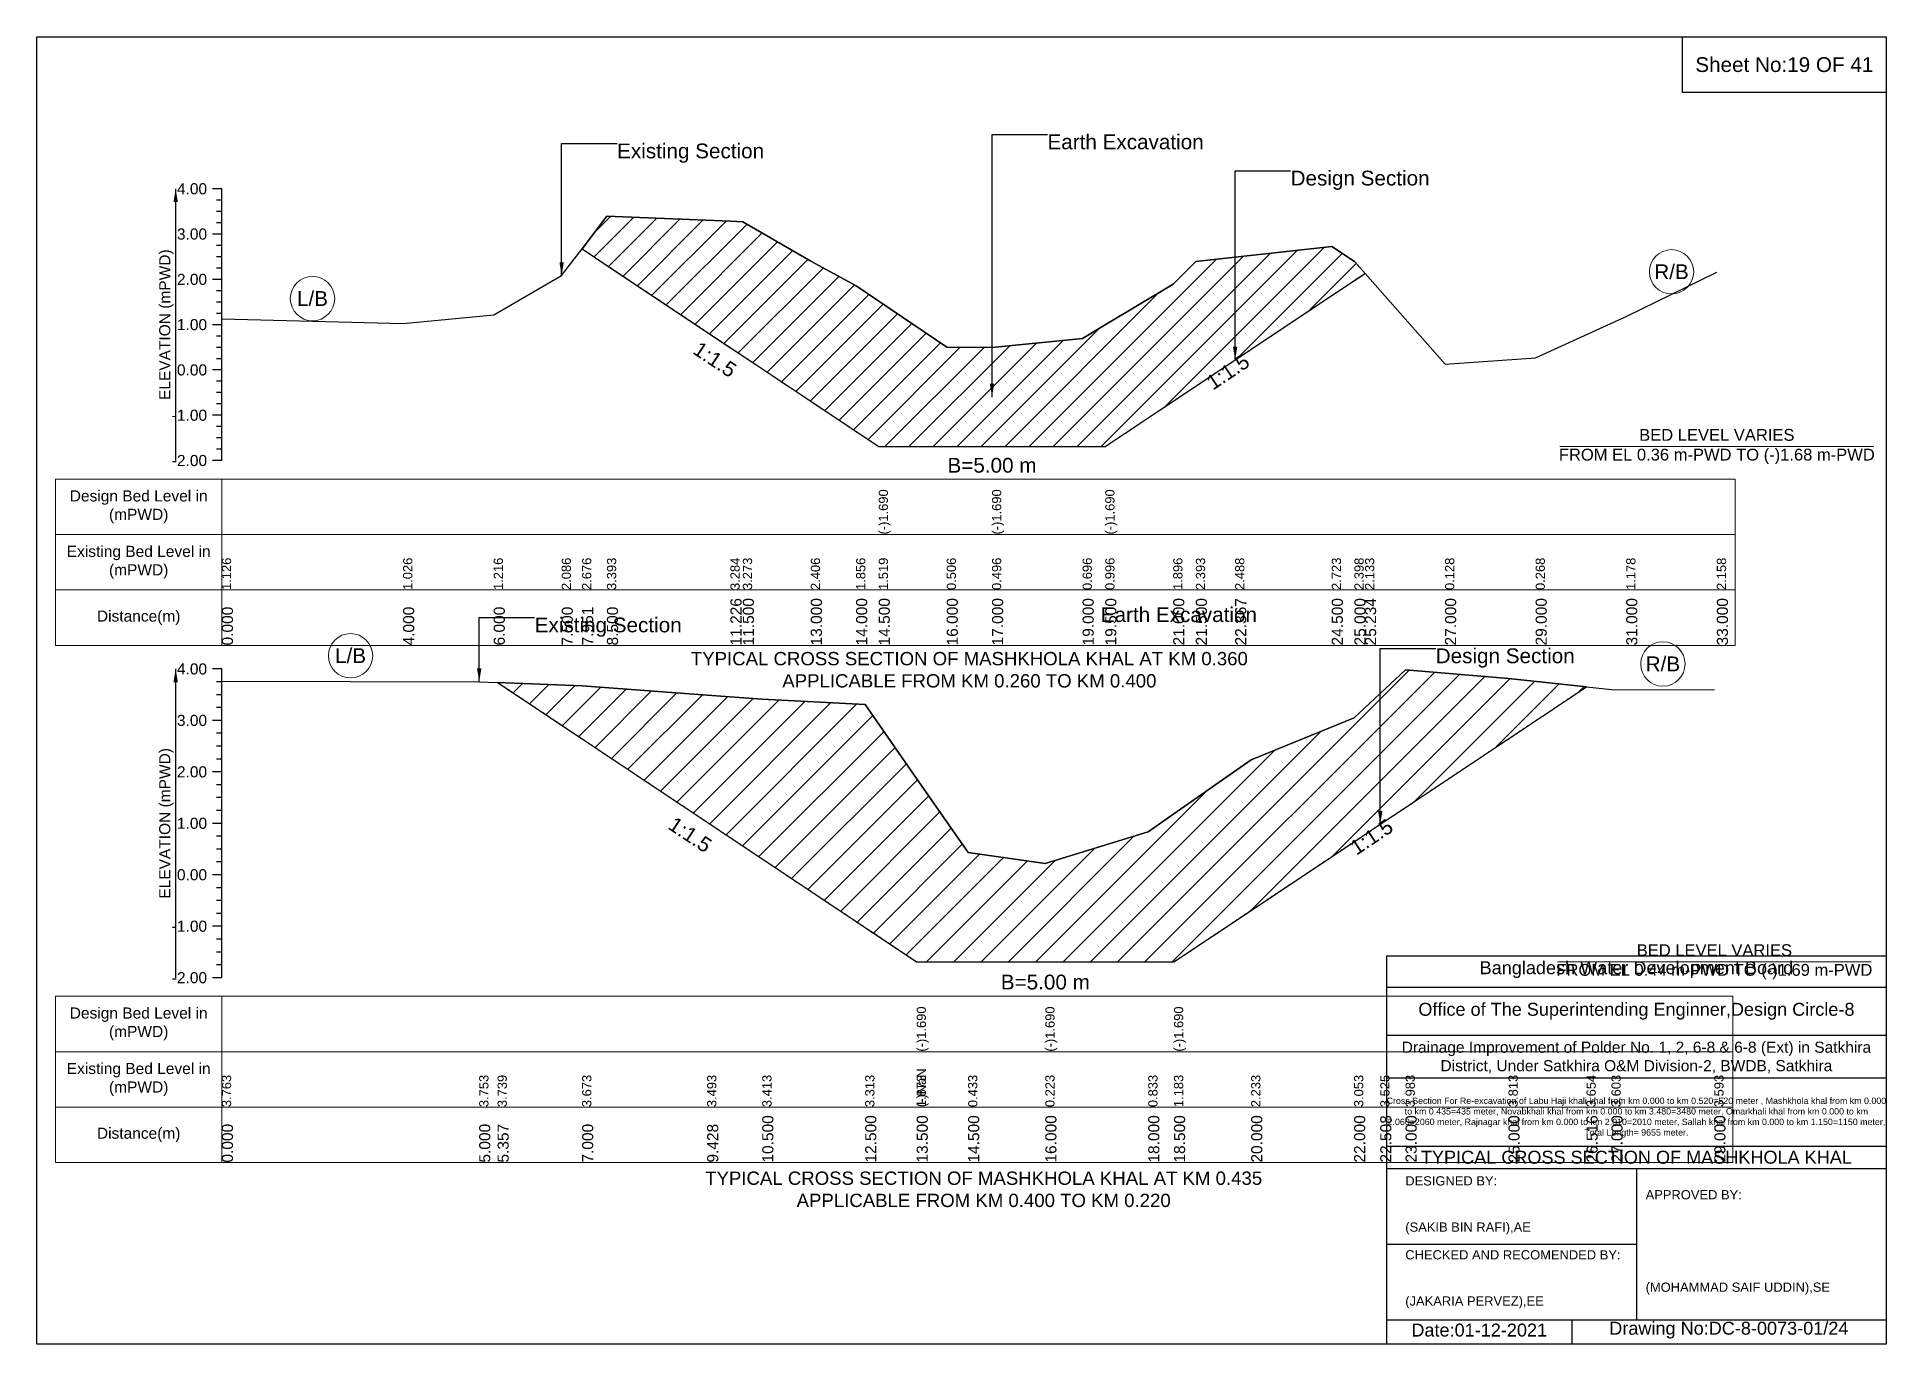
# Model space of a CAD drawing. Header units: inches. Extents: x 93000 to 506000, y -4242 to 0.
# Drawn here: x 280000 to 286000, y -4242 to 0 of the extents above; entities that cross this region are included whole.
import ezdxf

# ---------------------------------------------------------------- set-up
doc = ezdxf.new("R2010")
doc.units = ezdxf.units.IN
doc.header["$LTSCALE"] = 7
doc.header["$MEASUREMENT"] = 0
doc.linetypes.add('DASHED', pattern=[0.75, 0.5, -0.25])
for name, color, linetype, lineweight in [('Cross section Data Border', 7, 'Continuous', 9), ('Cross Section Labels', 7, 'Continuous', 9), ('Design_Bed_Level for Xsection', 7, 'DASHED', 25), ('Existing_Bed_Level for Xsection', 7, 'Continuous', 25), ('Long Section Labels', 7, 'Continuous', 9)]:
    doc.layers.add(name, color=color, linetype=linetype, lineweight=lineweight)
doc.styles.get("Standard").update_dxf_attribs({"font": 'arial.ttf'})
doc.dimstyles.get("Standard").update_dxf_attribs({"dimtxt": 0.18, "dimasz": 0.18, "dimexe": 0.18, "dimexo": 0.0625, "dimgap": 0.09, "dimtad": 0, "dimtih": 1, "dimtoh": 1, "dimdec": 4, "dimzin": 0, "dimdsep": 46, "dimtxsty": 'Standard', "dimcen": 0.09, "dimadec": 0, "dimazin": 0, "dimtfac": 1, "dimtdec": 4, "dimtofl": 0, "dimtmove": 0, "dimatfit": 3, "dimfxl": 1, "dimtolj": 1, "dimtzin": 0, "dimarcsym": 0})

msp = doc.modelspace()

# ---------------------------------------------------------------- texts
at = {"attachment_point": 5}
for s, insert, char_height in [('Sheet No:19 OF 41', (285670, -90), 48), ('Bangladesh Water Development Board', (285190, -3027), 42), ('Office of The Superintending Enginner,Design Circle-8', (285190, -3162), 42)]:
    msp.add_mtext(s, dxfattribs=dict(at, insert=insert, char_height=char_height))
for s, insert, char_height, width, attachment_point in [('Drainage Improvement of Polder No. 1, 2, 6-8 & 6-8 (Ext) in Satkhira District, Under Satkhira O&M Division-2, BWDB, Satkhira', (285190, -3312), 36, 1680, 5), ('Cross Section For Re-excavation of Labu Haji khali khal from km 0.000 to km 0.520=520 meter , Mashkhola khal from km 0.000 to km 0.435=435 meter, Novabkhali khal from km 0.000 to km 3.480=3480 meter, Omarkhali khal from km 0.000 to km 2.060=2060 meter, Rajnagar khal from km 0.000 to km 2.010=2010 meter, Sallah khal from km 0.000 to km 1.150=1150 meter, Total Length= 9655 meter. ', (285190, -3507), 20.5611, 1620, 5), ('TYPICAL CROSS SECTION OF MASHKHOLA KHAL', (285190, -3636), 42, 1680, 5), ('DESIGNED BY:^J^J^J(SAKIB BIN RAFI),AE', (284440, -3792), 30, 840, 4), ('APPROVED BY:^J^J^J^J^J^J(MOHAMMAD SAIF UDDIN),SE', (285220, -3912), 30, 840, 4), ('CHECKED AND RECOMENDED BY:^J^J^J(JAKARIA PERVEZ),EE', (284440, -4032), 30, 840, 4), ('Date:01-12-2021', (284680, -4197), 42, 840, 5), ('Drawing No:DC-8-0073-01/24', (285490, -4197), 42, 1320, 5)]:
    msp.add_mtext(s, dxfattribs=dict(insert=insert, char_height=char_height, width=width, attachment_point=attachment_point))
at = {"layer": 'Cross section Data Border', "char_height": 36, "width": 480, "attachment_point": 5}
for s, insert in [('Design Bed Level in (mPWD)', (280330, -1524.8)), ('Existing Bed Level in (mPWD)', (280330, -1704.8)), ('Distance(m)', (280330, -1884.8)), ('Design Bed Level in (mPWD)', (280330, -3203.2)), ('Existing Bed Level in (mPWD)', (280330, -3383.2)), ('Distance(m)', (280330, -3563.2))]:
    msp.add_mtext(s, dxfattribs=dict(at, insert=insert))
at = {"layer": 'Cross Section Labels'}
for s, insert, char_height, attachment_point in [('Existing Section', (281882.5, -345.8), 48, 1), ('Earth Excavation', (283279, -316.4), 48, 1), ('Design Section', (284067.9, -434), 48, 1), ('R/B', (285304, -762.1), 48, 5), ('L/B', (280894, -849.1), 48, 5), ('BED LEVEL VARIES ^JFROM EL 0.36 m-PWD TO (-)1.68 m-PWD', (285451, -1329.2), 38.4, 5), ('B=5.00 m', (283099, -1366), 48, 2), ('Earth Excavation', (283452, -1850.8), 48, 1), ('Existing Section', (281615, -1884.2), 48, 1), ('L/B', (281017.5, -2008.2), 48, 5), ('TYPICAL CROSS SECTION OF MASHKHOLA KHAL AT KM 0.360^JAPPLICABLE FROM KM 0.260 TO KM 0.400', (283025.5, -2053.9), 43.2, 5), ('Design Section', (284538.8, -1984.4), 48, 1), ('R/B', (285276, -2034.9), 48, 5), ('BED LEVEL VARIES ^JFROM EL 0.44 m-PWD TO (-)1.69 m-PWD', (285443, -3001.5), 38.4, 5), ('B=5.00 m', (283272, -3043.2), 48, 2), ('TYPICAL CROSS SECTION OF MASHKHOLA KHAL AT KM 0.435^JAPPLICABLE FROM KM 0.400 TO KM 0.220', (283071.9, -3740.1), 43.2, 5)]:
    msp.add_mtext(s, dxfattribs=dict(at, insert=insert, char_height=char_height, attachment_point=attachment_point))
at = {"layer": 'Cross Section Labels', "char_height": 48, "attachment_point": 2}
for insert, rotation in [((282213.4, -1026.7), 326.30993), ((283851.2, -1066.7), 33.69007), ((282132.8, -2569), 326.30993), ((284317.1, -2576.1), 33.69007)]:
    msp.add_mtext('1:1.5', dxfattribs=dict(at, insert=insert, rotation=rotation))
at = {"layer": 'Existing_Bed_Level for Xsection', "char_height": 36, "attachment_point": 6}
for s, insert in [('4.00', (280552, -492.8)), ('3.00', (280552, -639.8)), ('2.00', (280552, -786.8)), ('1.00', (280552, -933.8)), ('0.00', (280552, -1080.8)), ('-1.00', (280552, -1227.8)), ('-2.00', (280552, -1374.8)), ('4.00', (280552, -2051.2)), ('3.00', (280552, -2218.2)), ('2.00', (280552, -2385.2)), ('1.00', (280552, -2552.2)), ('0.00', (280552, -2719.2)), ('-1.00', (280552, -2886.2)), ('-2.00', (280552, -3053.2))]:
    msp.add_mtext(s, dxfattribs=dict(at, insert=insert))
at = {"layer": 'Existing_Bed_Level for Xsection', "char_height": 36, "attachment_point": 5, "rotation": 90}
for insert in [(280420, -933.8), (280420, -2552.2)]:
    msp.add_mtext('ELEVATION (mPWD)', dxfattribs=dict(at, insert=insert))
at = {"layer": 'Long Section Labels', "attachment_point": 1, "rotation": 90}
for s, insert, char_height in [('(-)1.690', (282731.5, -1614.8), 30), ('(-)1.690', (283099, -1614.8), 30), ('(-)1.690', (283466.5, -1614.8), 30), ('1.126', (280600, -1794.8), 30), ('1.026', (281188, -1794.8), 30), ('1.216', (281482, -1794.8), 30), ('2.086', (281702.5, -1794.8), 30), ('2.676', (281768.8, -1794.8), 30), ('3.393', (281849.5, -1794.8), 30), ('3.284', (282250.2, -1794.8), 30), ('3.273', (282290.5, -1794.8), 30), ('2.406', (282511, -1794.8), 30), ('1.856', (282658, -1794.8), 30), ('1.519', (282731.5, -1794.8), 30), ('1.519', (282731.5, -1794.8), 30), ('1.519', (282731.5, -1794.8), 30), ('0.506', (282952, -1794.8), 30), ('0.496', (283099, -1794.8), 30), ('0.496', (283099, -1794.8), 30), ('0.496', (283099, -1794.8), 30), ('0.696', (283393, -1794.8), 30), ('0.996', (283466.5, -1794.8), 30), ('0.996', (283466.5, -1794.8), 30), ('0.996', (283466.5, -1794.8), 30), ('1.896', (283687, -1794.8), 30), ('2.393', (283760.5, -1794.8), 30), ('2.488', (283887.9, -1794.8), 30), ('2.723', (284201.5, -1794.8), 30), ('2.398', (284275, -1794.8), 30), ('2.133', (284309.4, -1794.8), 30), ('0.128', (284569, -1794.8), 30), ('0.268', (284863, -1794.8), 30), ('1.178', (285157, -1794.8), 30), ('2.158', (285451, -1794.8), 30), ('0.000', (280600, -1974.8), 36), ('4.000', (281188, -1974.8), 36), ('6.000', (281482, -1974.8), 36), ('7.500', (281702.5, -1974.8), 36), ('7.951', (281768.8, -1974.8), 36), ('8.500', (281849.5, -1974.8), 36), ('11.226', (282250.2, -1974.8), 36), ('11.500', (282290.5, -1974.8), 36), ('13.000', (282511, -1974.8), 36), ('14.000', (282658, -1974.8), 36), ('14.500', (282731.5, -1974.8), 36), ('14.500', (282731.5, -1974.8), 36), ('14.500', (282731.5, -1974.8), 36), ('16.000', (282952, -1974.8), 36), ('17.000', (283099, -1974.8), 36), ('17.000', (283099, -1974.8), 36), ('17.000', (283099, -1974.8), 36), ('19.000', (283393, -1974.8), 36), ('19.500', (283466.5, -1974.8), 36), ('19.500', (283466.5, -1974.8), 36), ('19.500', (283466.5, -1974.8), 36), ('21.000', (283687, -1974.8), 36), ('21.500', (283760.5, -1974.8), 36), ('22.367', (283887.9, -1974.8), 36), ('24.500', (284201.5, -1974.8), 36), ('25.000', (284275, -1974.8), 36), ('25.234', (284309.4, -1974.8), 36), ('27.000', (284569, -1974.8), 36), ('29.000', (284863, -1974.8), 36), ('31.000', (285157, -1974.8), 36), ('33.000', (285451, -1974.8), 36), ('(-)1.690', (282854.5, -3293.2), 30), ('(-)1.690', (283272, -3293.2), 30), ('(-)1.690', (283689.5, -3293.2), 30), ('(-)NaN', (282854.5, -3473.2), 30), ('(-)NaN', (282854.5, -3473.2), 30), ('3.763', (280600, -3473.2), 30), ('3.753', (281435, -3473.2), 30), ('3.739', (281494.6, -3473.2), 30), ('3.673', (281769, -3473.2), 30), ('3.493', (282174.6, -3473.2), 30), ('3.413', (282353.5, -3473.2), 30), ('3.313', (282687.5, -3473.2), 30), ('1.873', (282854.5, -3473.2), 30), ('1.873', (282854.5, -3473.2), 30), ('0.433', (283021.5, -3473.2), 30), ('0.223', (283272, -3473.2), 30), ('0.223', (283272, -3473.2), 30), ('0.833', (283606, -3473.2), 30), ('1.183', (283689.5, -3473.2), 30), ('1.183', (283689.5, -3473.2), 30), ('1.183', (283689.5, -3473.2), 30), ('2.233', (283940, -3473.2), 30), ('3.053', (284274, -3473.2), 30), ('3.525', (284358.8, -3473.2), 30), ('3.983', (284441, -3473.2), 30), ('3.813', (284775, -3473.2), 30), ('3.654', (285028.1, -3473.2), 30), ('3.603', (285109, -3473.2), 30), ('3.593', (285443, -3473.2), 30), ('0.000', (280600, -3653.2), 36), ('5.000', (281435, -3653.2), 36), ('5.357', (281494.6, -3653.2), 36), ('7.000', (281769, -3653.2), 36), ('9.428', (282174.6, -3653.2), 36), ('10.500', (282353.5, -3653.2), 36), ('12.500', (282687.5, -3653.2), 36), ('13.500', (282854.5, -3653.2), 36), ('13.500', (282854.5, -3653.2), 36), ('13.500', (282854.5, -3653.2), 36), ('14.500', (283021.5, -3653.2), 36), ('16.000', (283272, -3653.2), 36), ('16.000', (283272, -3653.2), 36), ('16.000', (283272, -3653.2), 36), ('18.000', (283606, -3653.2), 36), ('18.500', (283689.5, -3653.2), 36), ('18.500', (283689.5, -3653.2), 36), ('18.500', (283689.5, -3653.2), 36), ('20.000', (283940, -3653.2), 36), ('22.000', (284274, -3653.2), 36), ('22.508', (284358.8, -3653.2), 36), ('23.000', (284441, -3653.2), 36), ('25.000', (284775, -3653.2), 36), ('26.516', (285028.1, -3653.2), 36), ('27.000', (285109, -3653.2), 36), ('29.000', (285443, -3653.2), 36)]:
    msp.add_mtext(s, dxfattribs=dict(at, insert=insert, char_height=char_height))

# ---------------------------------------------------------------- hatches: boundary and pattern name
at = {"layer": 'Existing_Bed_Level for Xsection'}
h = msp.add_hatch(dxfattribs=at)
h.set_pattern_fill('ANSI31', color=256, scale=441, style=0)
h.paths.add_polyline_path([(281768.8, -687.5), (281849.5, -741.2), (282250.2, -1008.4), (282290.5, -1035.2), (282511, -1182.2), (282658, -1280.2), (282731.5, -1329.2), (282952, -1329.2), (283099, -1329.2), (283393, -1329.2), (283466.5, -1329.2), (283687, -1182.2), (283760.5, -1133.2), (283887.9, -1048.3), (284201.5, -839.2), (284275, -790.2), (284309.4, -767.3), (284275, -728.3), (284201.5, -680.5), (283887.9, -715), (283760.5, -729), (283687, -802.1), (283466.5, -934.4), (283393, -978.5), (283099, -1007.9), (282952, -1006.4), (282731.5, -857.6), (282658, -808), (282511, -727.1), (282290.5, -599.7), (282250.2, -598.1), (281849.5, -582)])
h = msp.add_hatch(dxfattribs=at)
h.set_pattern_fill('ANSI31', color=256, scale=501, style=0)
h.paths.add_polyline_path([(281494.6, -2094.9), (281769, -2277.8), (282174.6, -2548.2), (282353.5, -2667.5), (282687.5, -2890.1), (282854.5, -3001.5), (283021.5, -3001.5), (283272, -3001.5), (283606, -3001.5), (283689.5, -3001.5), (283940, -2834.5), (284274, -2611.8), (284358.8, -2555.3), (284441, -2500.5), (284775, -2277.8), (285028.1, -2109), (284775, -2082.5), (284441, -2054.1), (284358.8, -2130.5), (284274, -2209.4), (283940, -2346.3), (283689.5, -2521.7), (283606, -2580.1), (283272, -2682), (283021.5, -2646.9), (282854.5, -2406.4), (282687.5, -2166), (282353.5, -2149.3), (282174.6, -2136), (281769, -2105.8)])

# ---------------------------------------------------------------- linework, layer by layer
for points in [[(280000, 0), (286000, 0), (286000, -4242), (280000, -4242)], [(285340, 0), (286000, 0), (286000, -180), (285340, -180)]]:
    msp.add_lwpolyline(points, close=True)
for points in [[(284380, -4242), (284380, -2982), (286000, -2982)], [(284380, -3084), (286000, -3084)], [(284380, -3240), (286000, -3240)], [(284380, -3378), (286000, -3378)], [(284380, -3600), (286000, -3600)], [(284380, -3672), (286000, -3672)], [(285190, -3672), (285190, -4164)], [(284380, -3918), (285190, -3918)], [(284380, -4164), (286000, -4164)], [(284980, -4164), (284980, -4242)]]:
    msp.add_lwpolyline(points)
at = {"layer": 'Cross section Data Border'}
for points in [[(280060, -1434.8), (285511, -1434.8), (285511, -1974.8), (280060, -1974.8)], [(280060, -3113.2), (285503, -3113.2), (285503, -3653.2), (280060, -3653.2)]]:
    msp.add_lwpolyline(points, close=True, dxfattribs=at)
for points in [[(280600, -1434.8), (280600, -1974.8)], [(280060, -1614.8), (285511, -1614.8)], [(280060, -1794.8), (285511, -1794.8)], [(280600, -3113.2), (280600, -3653.2)], [(280060, -3293.2), (285503, -3293.2)], [(280060, -3473.2), (285503, -3473.2)]]:
    msp.add_lwpolyline(points, dxfattribs=at)
at = {"layer": 'Cross Section Labels'}
for points in [[(284942, -1329.2), (285960, -1329.2)], [(284934, -3001.5), (285952, -3001.5)]]:
    msp.add_lwpolyline(points, dxfattribs=at)
for centre in [(285304, -762.1), (280894, -849.1), (281017.5, -2008.2), (285276, -2034.9)]:
    msp.add_circle(centre, 72, dxfattribs=at)
at = {"layer": 'Design_Bed_Level for Xsection'}
for points in [[(281768.8, -687.5), (282250.2, -1008.4), (282731.5, -1329.2), (283099, -1329.2), (283466.5, -1329.2), (283887.9, -1048.3), (284309.4, -767.3)], [(281494.6, -2094.9), (282174.6, -2548.2), (282854.5, -3001.5), (283272, -3001.5), (283689.5, -3001.5), (284358.8, -2555.3), (285028.1, -2109)]]:
    msp.add_lwpolyline(points, dxfattribs=at)
at = {"layer": 'Existing_Bed_Level for Xsection'}
for points in [[(280600, -492.8), (280570, -492.8)], [(280600, -529.6), (280582, -529.6)], [(280600, -1374.8), (280600, -1227.8), (280600, -1080.8), (280600, -933.8), (280600, -786.8), (280600, -639.8), (280600, -492.8)], [(280600, -566.3), (280582, -566.3)], [(280600, -915.3), (281188, -930), (281482, -902.1), (281702.5, -774.2), (281768.8, -687.5), (281849.5, -582), (282250.2, -598.1), (282290.5, -599.7), (282511, -727.1), (282658, -808), (282731.5, -857.6), (282731.5, -857.6), (282952, -1006.4), (283099, -1007.9), (283099, -1007.9), (283393, -978.5), (283466.5, -934.4), (283466.5, -934.4), (283687, -802.1), (283760.5, -729), (283887.9, -715), (284201.5, -680.5), (284275, -728.3), (284309.4, -767.3), (284569, -1062), (284863, -1041.4), (285157, -907.7), (285451, -763.6)], [(280600, -639.8), (280570, -639.8)], [(280600, -603.1), (280582, -603.1)], [(280600, -676.6), (280582, -676.6)], [(280600, -713.3), (280582, -713.3)], [(280600, -750.1), (280582, -750.1)], [(280600, -786.8), (280570, -786.8)], [(280600, -823.6), (280582, -823.6)], [(280600, -860.3), (280582, -860.3)], [(280600, -897.1), (280582, -897.1)], [(280600, -933.8), (280570, -933.8)], [(280600, -970.6), (280582, -970.6)], [(280600, -1007.3), (280582, -1007.3)], [(280600, -1044.1), (280582, -1044.1)], [(280600, -1080.8), (280570, -1080.8)], [(280600, -1117.6), (280582, -1117.6)], [(280600, -1154.3), (280582, -1154.3)], [(280600, -1191.1), (280582, -1191.1)], [(280600, -1227.8), (280570, -1227.8)], [(280600, -1264.6), (280582, -1264.6)], [(280600, -1301.3), (280582, -1301.3)], [(280600, -1374.8), (280570, -1374.8)], [(280600, -1338.1), (280582, -1338.1)], [(280600, -2051.2), (280570, -2051.2)], [(280600, -2093), (280582, -2093)], [(280600, -3053.2), (280600, -2886.2), (280600, -2719.2), (280600, -2552.2), (280600, -2385.2), (280600, -2218.2), (280600, -2051.2)], [(280600, -2090.8), (281435, -2092.5), (281494.6, -2094.9), (281769, -2105.8), (282174.6, -2136), (282353.5, -2149.3), (282687.5, -2166), (282854.5, -2406.4), (282854.5, -2406.4), (283021.5, -2646.9), (283272, -2682), (283272, -2682), (283606, -2580.1), (283689.5, -2521.7), (283689.5, -2521.7), (283940, -2346.3), (284274, -2209.4), (284358.8, -2130.5), (284441, -2054.1), (284775, -2082.5), (285028.1, -2109), (285109, -2117.5), (285443, -2119.2)], [(280600, -2134.7), (280582, -2134.7)], [(280600, -2218.2), (280570, -2218.2)], [(280600, -2176.5), (280582, -2176.5)], [(280600, -2260), (280582, -2260)], [(280600, -2301.7), (280582, -2301.7)], [(280600, -2385.2), (280570, -2385.2)], [(280600, -2343.5), (280582, -2343.5)], [(280600, -2427), (280582, -2427)], [(280600, -2468.7), (280582, -2468.7)], [(280600, -2510.5), (280582, -2510.5)], [(280600, -2552.2), (280570, -2552.2)], [(280600, -2594), (280582, -2594)], [(280600, -2635.7), (280582, -2635.7)], [(280600, -2677.5), (280582, -2677.5)], [(280600, -2719.2), (280570, -2719.2)], [(280600, -2761), (280582, -2761)], [(280600, -2802.7), (280582, -2802.7)], [(280600, -2844.5), (280582, -2844.5)], [(280600, -2886.2), (280570, -2886.2)], [(280600, -2928), (280582, -2928)], [(280600, -2969.7), (280582, -2969.7)], [(280600, -3053.2), (280570, -3053.2)], [(280600, -3011.5), (280582, -3011.5)]]:
    msp.add_lwpolyline(points, dxfattribs=at)
for points in [[(281768.8, -687.5), (281849.5, -741.2), (282250.2, -1008.4), (282290.5, -1035.2), (282511, -1182.2), (282658, -1280.2), (282731.5, -1329.2), (282731.5, -1329.2), (282952, -1329.2), (283099, -1329.2), (283099, -1329.2), (283393, -1329.2), (283466.5, -1329.2), (283466.5, -1329.2), (283687, -1182.2), (283760.5, -1133.2), (283887.9, -1048.3), (284201.5, -839.2), (284275, -790.2), (284309.4, -767.3), (284309.4, -767.3), (284309.4, -767.3), (284275, -728.3), (284201.5, -680.5), (283887.9, -715), (283760.5, -729), (283687, -802.1), (283466.5, -934.4), (283466.5, -934.4), (283393, -978.5), (283099, -1007.9), (283099, -1007.9), (282952, -1006.4), (282731.5, -857.6), (282731.5, -857.6), (282658, -808), (282511, -727.1), (282290.5, -599.7), (282250.2, -598.1), (281849.5, -582)], [(281494.6, -2094.9), (281494.6, -2094.9), (281769, -2277.8), (282174.6, -2548.2), (282353.5, -2667.5), (282687.5, -2890.1), (282854.5, -3001.5), (282854.5, -3001.5), (283021.5, -3001.5), (283272, -3001.5), (283272, -3001.5), (283606, -3001.5), (283689.5, -3001.5), (283689.5, -3001.5), (283940, -2834.5), (284274, -2611.8), (284358.8, -2555.3), (284441, -2500.5), (284775, -2277.8), (285028.1, -2109), (284775, -2082.5), (284441, -2054.1), (284358.8, -2130.5), (284274, -2209.4), (283940, -2346.3), (283689.5, -2521.7), (283689.5, -2521.7), (283606, -2580.1), (283272, -2682), (283272, -2682), (283021.5, -2646.9), (282854.5, -2406.4), (282854.5, -2406.4), (282687.5, -2166), (282353.5, -2149.3), (282174.6, -2136), (281769, -2105.8), (281494.6, -2094.9)]]:
    msp.add_lwpolyline(points, close=True, dxfattribs=at)

msp.set_redraw_order([(e.dxf.handle, doc.entitydb.next_handle()) for e in msp.query("TEXT MTEXT ATTDEF DIMENSION ARC_DIMENSION")])  # texts and dimensions are drawn at this point

# ---------------------------------------------------------------- leaders
at = {"layer": 'Cross Section Labels', "annotation_type": 0, "has_hookline": 1, "hookline_direction": 0}
for points, text_width in [([(281702.5, -774.2), (281702.5, -345.8), (281882.4, -345.8)], 467.2), ([(283099, -1168.6), (283099, -316.4), (283278.9, -316.4)], 497), ([(283887.9, -1048.3), (283887.9, -434), (284067.8, -434)], 441.2), ([(281435, -2092.5), (281435, -1884.2), (281614.9, -1884.2)], 467.2), ([(284358.8, -2555.3), (284358.8, -1984.4), (284538.7, -1984.4)], 441.2)]:
    msp.add_leader(points, dimstyle='Standard', override={"dimasz": 43.2}, dxfattribs=dict(at, text_width=text_width))
at = {"layer": 'Existing_Bed_Level for Xsection'}
for points in [[(280450, -492.8), (280450, -1374.8)], [(280450, -2051.2), (280450, -3053.2)]]:
    msp.add_leader(points, dimstyle='Standard', override={"dimasz": 43.2}, dxfattribs=at)

doc.saveas('drawing.dxf')
